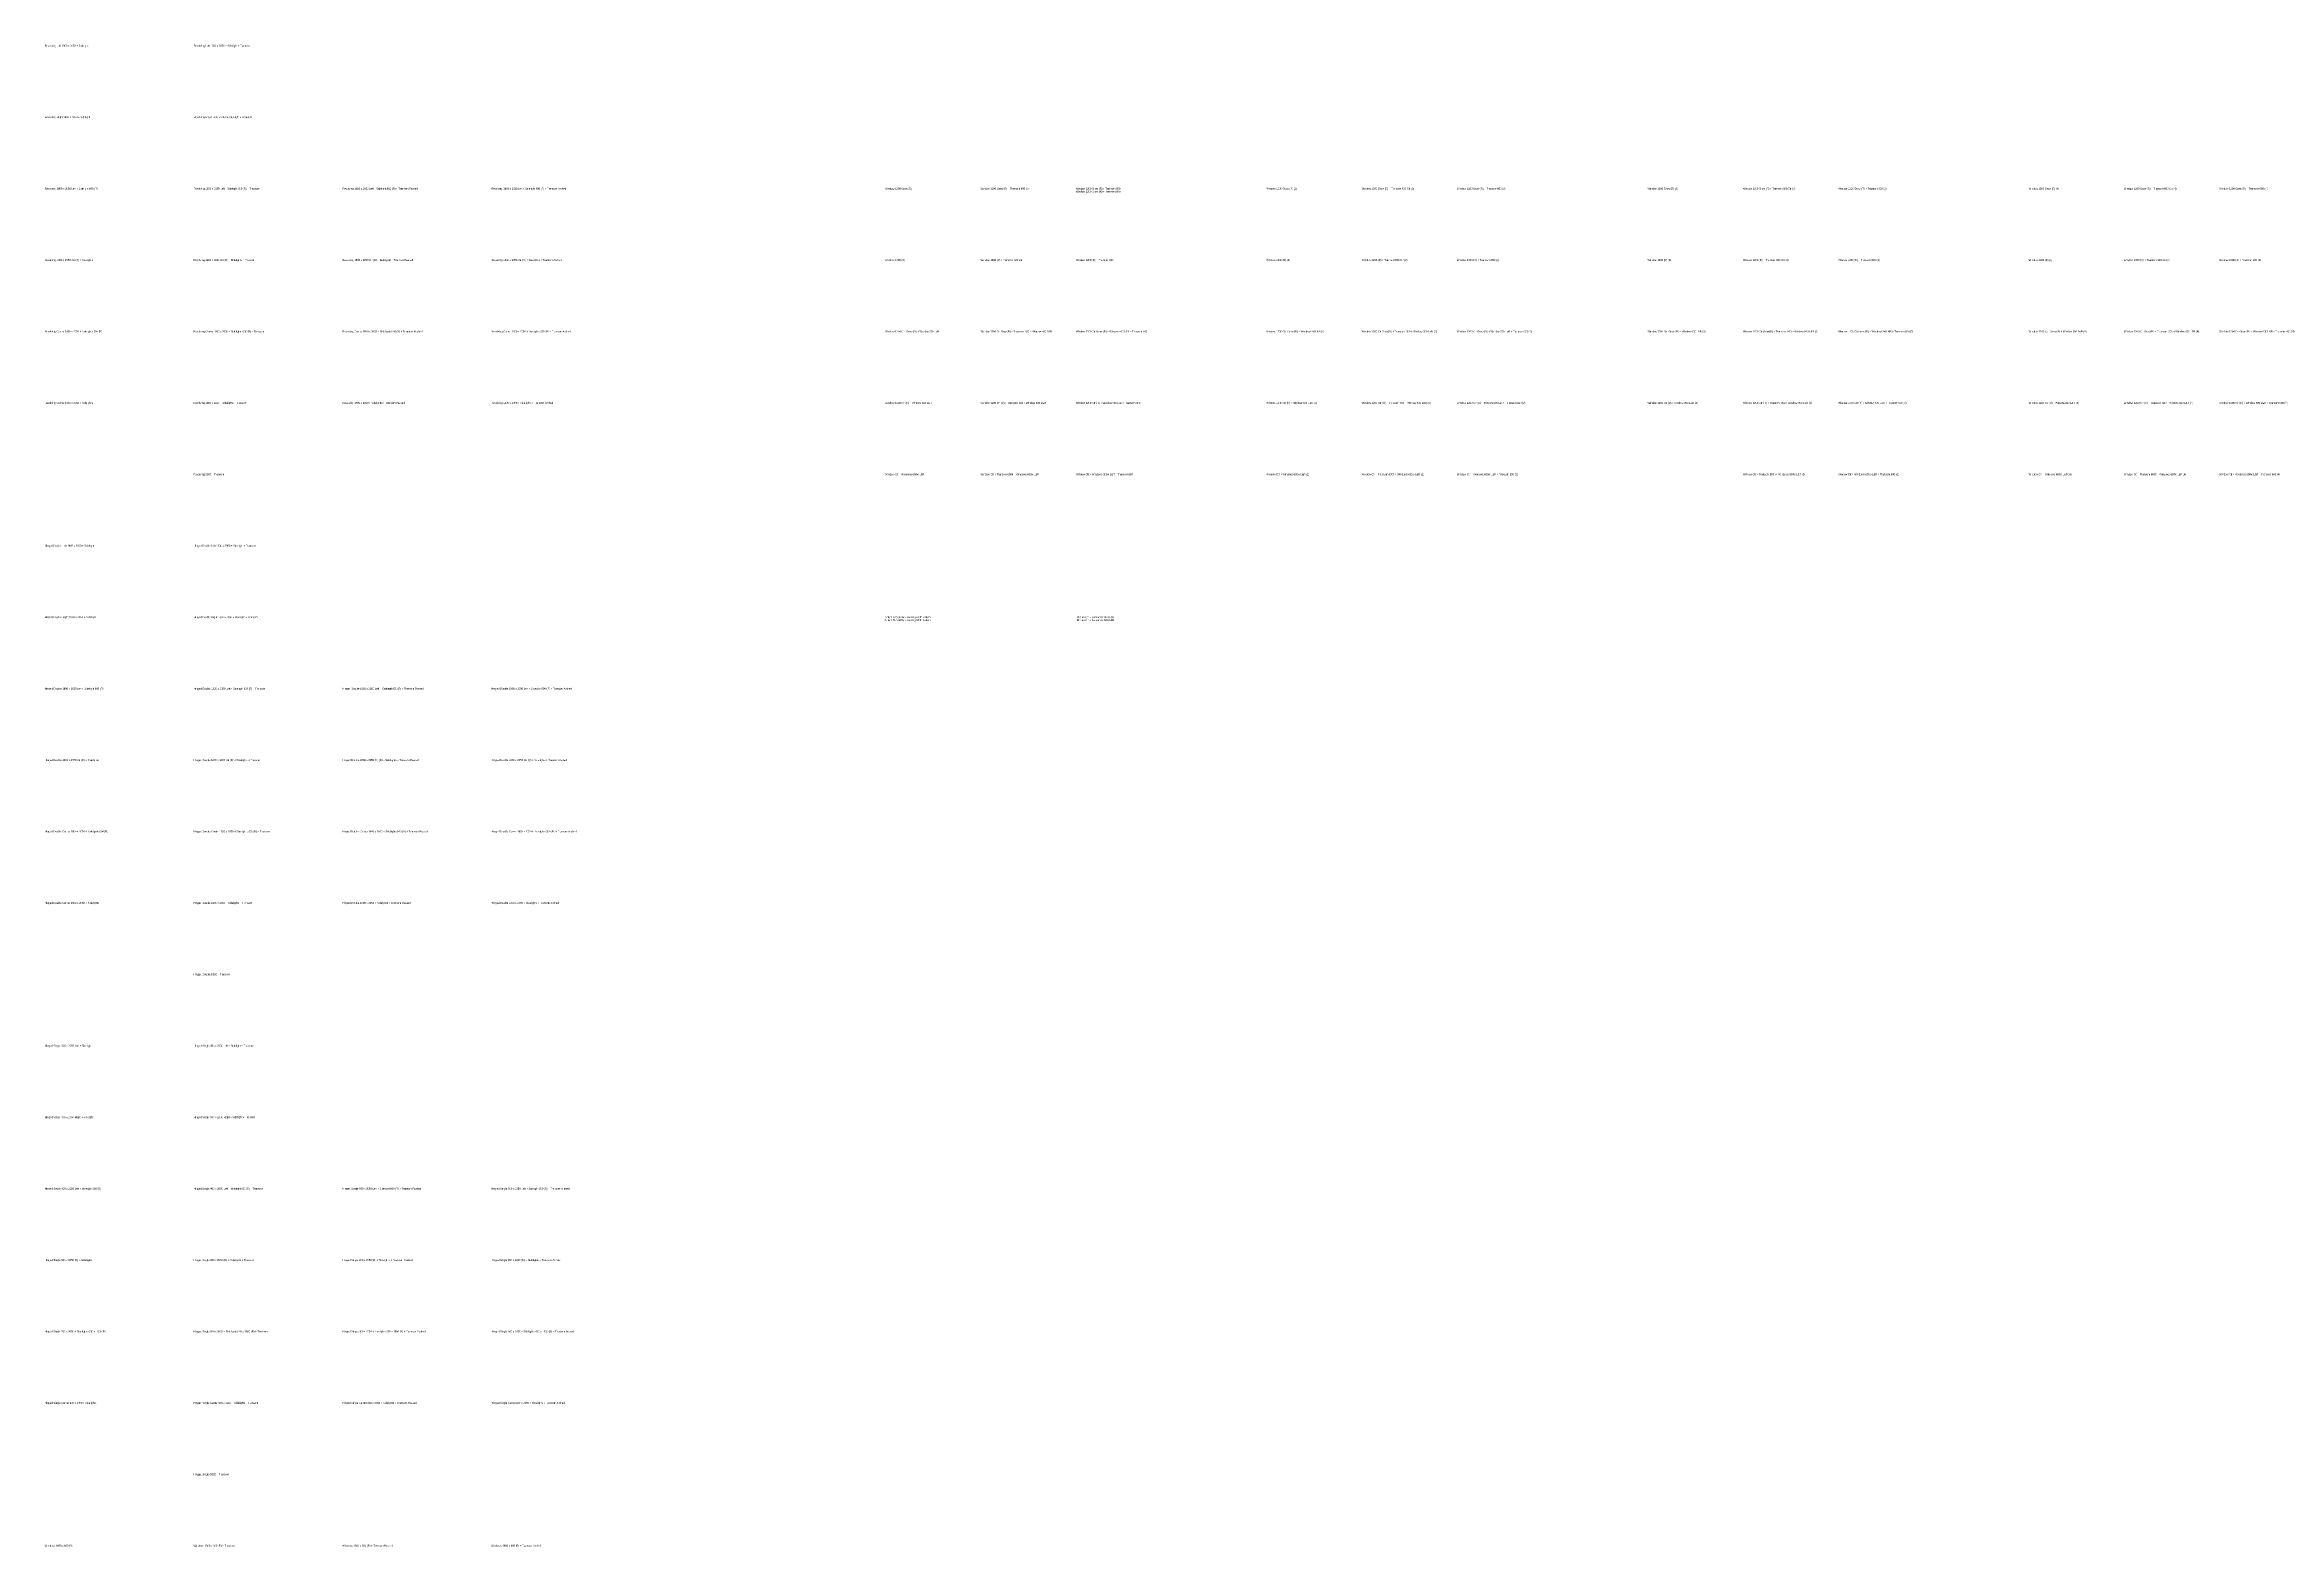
# Model space of a CAD drawing. Header units: millimetres. Extents: x 52 to 114426, y 189 to 77134.
import ezdxf

# ---------------------------------------------------------------- set-up
doc = ezdxf.new("R2010")
doc.units = ezdxf.units.MM
doc.header["$LTSCALE"] = 0.5
doc.styles.add('Title', font='arial.ttf', dxfattribs={"width": 0.75})

msp = doc.modelspace()

# ---------------------------------------------------------------- texts
at = {"style": 'Title', "width": 0.75}
for s, p in [('Revolving Left 1800 x 2050 + Sidelight', (56, 77028)), ('Revolving Left 1800 x 2050 + Sidelight + Transom', (7676, 77028)), ('Revolving Right 1800 x 2050 + Sidelight', (56, 73371)), ('Revolving Right 1800 x 2050 + Sidelight + Transom', (7676, 73371)), ('Revolving 1800 x 2050 Left + Sidelight 600 (R)', (56, 69713)), ('Revolving 1800 x 2050 Left + Sidelight 600 (R) + Transom', (7676, 69713)), ('Revolving 1800 x 2050 Left + Sidelight 600 (R) + Transom Peaked', (15296, 69713)), ('Revolving 1800 x 2050 Left + Sidelight 600 (R) + Transom Arched', (22916, 69713)), ('Window 1200 Grow (R)', (43077, 69713)), ('Window 1200 Grow (R) + Transom 600 Ctr', (47954, 69713)), ('Window 1200 Grow (R) + Transom 600', (52830, 69713)), ('Window 1200 Grow (R) (2)', (62584, 69713)), ('Window 1200 Grow (R) + Transom 600 Ctr (2)', (67461, 69713)), ('Window 1200 Grow (R) + Transom 600 (2)', (72338, 69713)), ('Window 1200 Grow (R) (3)', (82091, 69713)), ('Window 1200 Grow (R) + Transom 600 Ctr (3)', (86968, 69713)), ('Window 1200 Grow (R) + Transom 600 (3)', (91845, 69713)), ('Window 1200 Grow (R) (4)', (101598, 69713)), ('Window 1200 Grow (R) + Transom 600 Ctr (4)', (106475, 69713)), ('Window 1200 Grow (R) + Transom 600 (4)', (111352, 69713)), ('Window 1200 Grow (R) + Transom 600', (52830, 69563)), ('Revolving 1800 x 2050 Ctr (R) + Sidelights', (52, 66056)), ('Revolving 1800 x 2050 Ctr (R) + Sidelights + Transom', (7672, 66056)), ('Revolving 1800 x 2050 Ctr (R) + Sidelights + Transom Peaked', (15292, 66056)), ('Revolving 1800 x 2050 Ctr (R) + Sidelights + Transom Arched', (22912, 66056)), ('Window 1200 (R)', (43077, 66056)), ('Window 1200 (R) + Transom 600 Ctr', (47954, 66056)), ('Window 1200 (R) + Transom 600', (52830, 66056)), ('Window 1200 (R) (2)', (62584, 66056)), ('Window 1200 (R) + Transom 600 Ctr (2)', (67461, 66056)), ('Window 1200 (R) + Transom 600 (2)', (72338, 66056)), ('Window 1200 (R) (3)', (82091, 66056)), ('Window 1200 (R) + Transom 600 Ctr (3)', (86968, 66056)), ('Window 1200 (R) + Transom 600 (3)', (91845, 66056)), ('Window 1200 (R) (4)', (101598, 66056)), ('Window 1200 (R) + Transom 600 Ctr (4)', (106475, 66056)), ('Window 1200 (R) + Transom 600 (4)', (111352, 66056)), ('Revolving Center 1800 x 2050 + Sidelights 600 (R)', (52, 62398)), ('Revolving Center 1800 x 2050 + Sidelights 600 (R) + Transom', (7672, 62398)), ('Revolving Center 1800 x 2050 + Sidelights 600 (R) + Transom Peaked', (15292, 62398)), ('Revolving Center 1800 x 2050 + Sidelights 600 (R) + Transom Arched', (22912, 62398)), ('Window 1200 Ctr  Grow (R) + Window 600 L&R', (43077, 62398)), ('Window 1200 Ctr Grow(R) + Transom  600 + Window 600 L&R', (47954, 62398)), ('Window 1200 Ctr Grow (R) + Window 600 L&R + Transom 600', (52830, 62398)), ('Window 1200 Ctr  Grow (R) + Window 600 L&R (2)', (62584, 62398)), ('Window 1200 Ctr Grow(R) + Transom  600 + Window 600 L&R (2)', (67461, 62398)), ('Window 1200 Ctr Grow (R) + Window 600 L&R + Transom 600 (2)', (72338, 62398)), ('Window 1200 Ctr  Grow (R) + Window 600 L&R (3)', (82091, 62398)), ('Window 1200 Ctr Grow(R) + Transom  600 + Window 600 L&R (3)', (86968, 62398)), ('Window 1200 Ctr Grow (R) + Window 600 L&R + Transom 600 (3)', (91845, 62398)), ('Window 1200 Ctr  Grow (R) + Window 600 L&R (4)', (101598, 62398)), ('Window 1200 Ctr Grow(R) + Transom  600 + Window 600 L&R (4)', (106475, 62398)), ('Window 1200 Ctr Grow (R) + Window 600 L&R + Transom 600 (4)', (111352, 62398)), ('Revolving Center 1800 x 2050 + Sidelights', (52, 58740)), ('Revolving 1800 x 2050 + Sidelights + Transom', (7672, 58740)), ('Revolving 1800 x 2050 + Sidelights + Transom Peaked', (15292, 58740)), ('Revolving 1800 x 2050 + Sidelights + Transom Arched', (22912, 58740)), ('Window 1200 Ctr (R) + Window 600 L&R', (43077, 58740)), ('Window 1200 Ctr (R) + Transom  600 + Window 600 L&R', (47954, 58740)), ('Window 1200 Ctr (R) + Window 600 L&R + Transom 600', (52830, 58740)), ('Window 1200 Ctr (R) + Window 600 L&R (2)', (62584, 58740)), ('Window 1200 Ctr (R) + Transom  600 + Window 600 L&R (2)', (67461, 58740)), ('Window 1200 Ctr (R) + Window 600 L&R + Transom 600 (2)', (72338, 58740)), ('Window 1200 Ctr (R) + Window 600 L&R (3)', (82091, 58740)), ('Window 1200 Ctr (R) + Transom  600 + Window 600 L&R (3)', (86968, 58740)), ('Window 1200 Ctr (R) + Window 600 L&R + Transom 600 (3)', (91845, 58740)), ('Window 1200 Ctr (R) + Window 600 L&R (4)', (101598, 58740)), ('Window 1200 Ctr (R) + Transom  600 + Window 600 L&R (4)', (106475, 58740)), ('Window 1200 Ctr (R) + Window 600 L&R + Transom 600 (4)', (111352, 58740)), ('Revolving 2050 + Transom', (7672, 55083)), ('Window Ctr + Windows 600w L&R', (43077, 55083)), ('Window Ctr + Transom 600h + Windows 600w L&R', (47954, 55083)), ('Window Ctr + Windows 600w L&R + Transom 600', (52830, 55083)), ('Window Ctr + Windows 600w L&R (2)', (62584, 55083)), ('Window Ctr + Transom 600h + Windows 600w L&R (2)', (67461, 55083)), ('Window Ctr + Windows 600w L&R + Transom 600 (2)', (72338, 55083)), ('Window Ctr + Transom 600h + Windows 600w L&R (3)', (86968, 55083)), ('Window Ctr + Windows 600w L&R + Transom 600 (3)', (91845, 55083)), ('Window Ctr + Windows 600w L&R (4)', (101598, 55083)), ('Window Ctr + Transom 600h + Windows 600w L&R (4)', (106475, 55083)), ('Window Ctr + Windows 600w L&R + Transom 600 (4)', (111352, 55083)), ('Hinged Double Left 1800 x 2050 + Sidelight', (56, 51425)), ('Hinged Double Left 1800 x 2050 + Sidelight + Transom', (7676, 51425)), ('Hinged Double Right 1800 x 2050 + Sidelight', (56, 47768)), ('Hinged Double Right 1800 x 2050 + Sidelight + Transom', (7676, 47768)), ('Picture Top 900w + Awning 600h Bottom', (43028, 47768)), ('Picture Top 900w + Awning 600h Bottom', (43028, 47618)), ('Picture Ctr + Casement 600 L&R', (52879, 47768)), ('Picture Ctr + Casement 600 L&R', (52879, 47618)), ('Hinged Double 1800 x 2050 Left + Sidelight 600 (R)', (56, 44110)), ('Hinged Double 1800 x 2050 Left + Sidelight 600 (R) + Transom', (7676, 44110)), ('Hinged Double 1800 x 2050 Left + Sidelight 600 (R) + Transom Peaked', (15296, 44110)), ('Hinged Double 1800 x 2050 Left + Sidelight 600 (R) + Transom Arched', (22916, 44110)), ('Hinged Double 1800 x 2050 Ctr (R) + Sidelights', (52, 40452)), ('Hinged Double 1800 x 2050 Ctr (R) + Sidelights + Transom', (7672, 40452)), ('Hinged Double 1800 x 2050 Ctr (R) + Sidelights + Transom Peaked', (15292, 40452)), ('Hinged Double 1800 x 2050 Ctr (R) + Sidelights + Transom Arched', (22912, 40452)), ('Hinged Double Center 1800 x 2050 + Sidelights 600 (R)', (52, 36795)), ('Hinged Double Center 1800 x 2050 + Sidelights 600 (R) + Transom', (7672, 36795)), ('Hinged Double Center 1800 x 2050 + Sidelights 600 (R) + Transom Peaked', (15292, 36795)), ('Hinged Double Center 1800 x 2050 + Sidelights 600 (R) + Transom Arched', (22912, 36795)), ('Hinged Double Center 1800 x 2050 + Sidelights', (52, 33137)), ('Hinged Double 1800 x 2050 + Sidelights + Transom', (7672, 33137)), ('Hinged Double 1800 x 2050 + Sidelights + Transom Peaked', (15292, 33137)), ('Hinged Double 1800 x 2050 + Sidelights + Transom Arched', (22912, 33137)), ('Hinged Double 1800 + Transom', (7672, 29480)), ('Hinged Single 900 x 2050 Left + Sidelight', (56, 25822)), ('Hinged Single 900 x 2050 Left + Sidelight + Transom', (7676, 25822)), ('Hinged Single 900 x 2050 Right + Sidelight', (56, 22164)), ('Hinged Single 900 x 2050 Right + Sidelight + Transom', (7676, 22164)), ('Hinged Single 900 x 2050 Left + Sidelight 600 (R)', (56, 18507)), ('Hinged Single 900 x 2050 Left + Sidelight 600 (R) + Transom', (7676, 18507)), ('Hinged Single 900 x 2050 Left + Sidelight 600 (R) + Transom Peaked', (15296, 18507)), ('Hinged Single 900 x 2050 Left + Sidelight 600 (R) + Transom Arched', (22916, 18507)), ('Hinged Single 900 x 2050 (R) + Sidelights', (52, 14849)), ('Hinged Single 900 x 2050 (R) + Sidelights + Transom', (7672, 14849)), ('Hinged Single 900 x 2050 (R) + Sidelights + Transom Peaked', (15292, 14849)), ('Hinged Single 900 x 2050 (R) + Sidelights + Transom Arched', (22912, 14849)), ('Hinged Single 900 x 2050 + Sidelights 600 x 1800 (R)', (52, 11192)), ('Hinged Single 900 x 2050 + Sidelights 600 x 1800 (R) + Transom', (7672, 11192)), ('Hinged Single 900 x 2050 + Sidelights 600 x 1800 (R) + Transom Peaked', (15292, 11192)), ('Hinged Single 900 x 2050 + Sidelights 600 x 1800 (R) + Transom Arched', (22912, 11192)), ('Hinged Single Center 900 x 2050 + Sidelights', (52, 7534)), ('Hinged Single Center 900 x 2050 + Sidelights + Transom', (7672, 7534)), ('Hinged Single Center 900 x 2050 + Sidelights + Transom Peaked', (15292, 7534)), ('Hinged Single Center 900 x 2050 + Sidelights + Transom Arched', (22912, 7534)), ('Hinged Single 2050 + Transom', (7672, 3876)), ('Windows 1800 x 600 (R)', (52, 219)), ('Windows 1800 x 600 (R) + Transom', (7672, 219)), ('Windows 1800 x 600 (R) + Transom Peaked', (15292, 219)), ('Windows 1800 x 600 (R) + Transom Arched', (22912, 219))]:
    msp.add_text(s, height=100, dxfattribs=at).set_placement(p)

doc.saveas('drawing.dxf')
